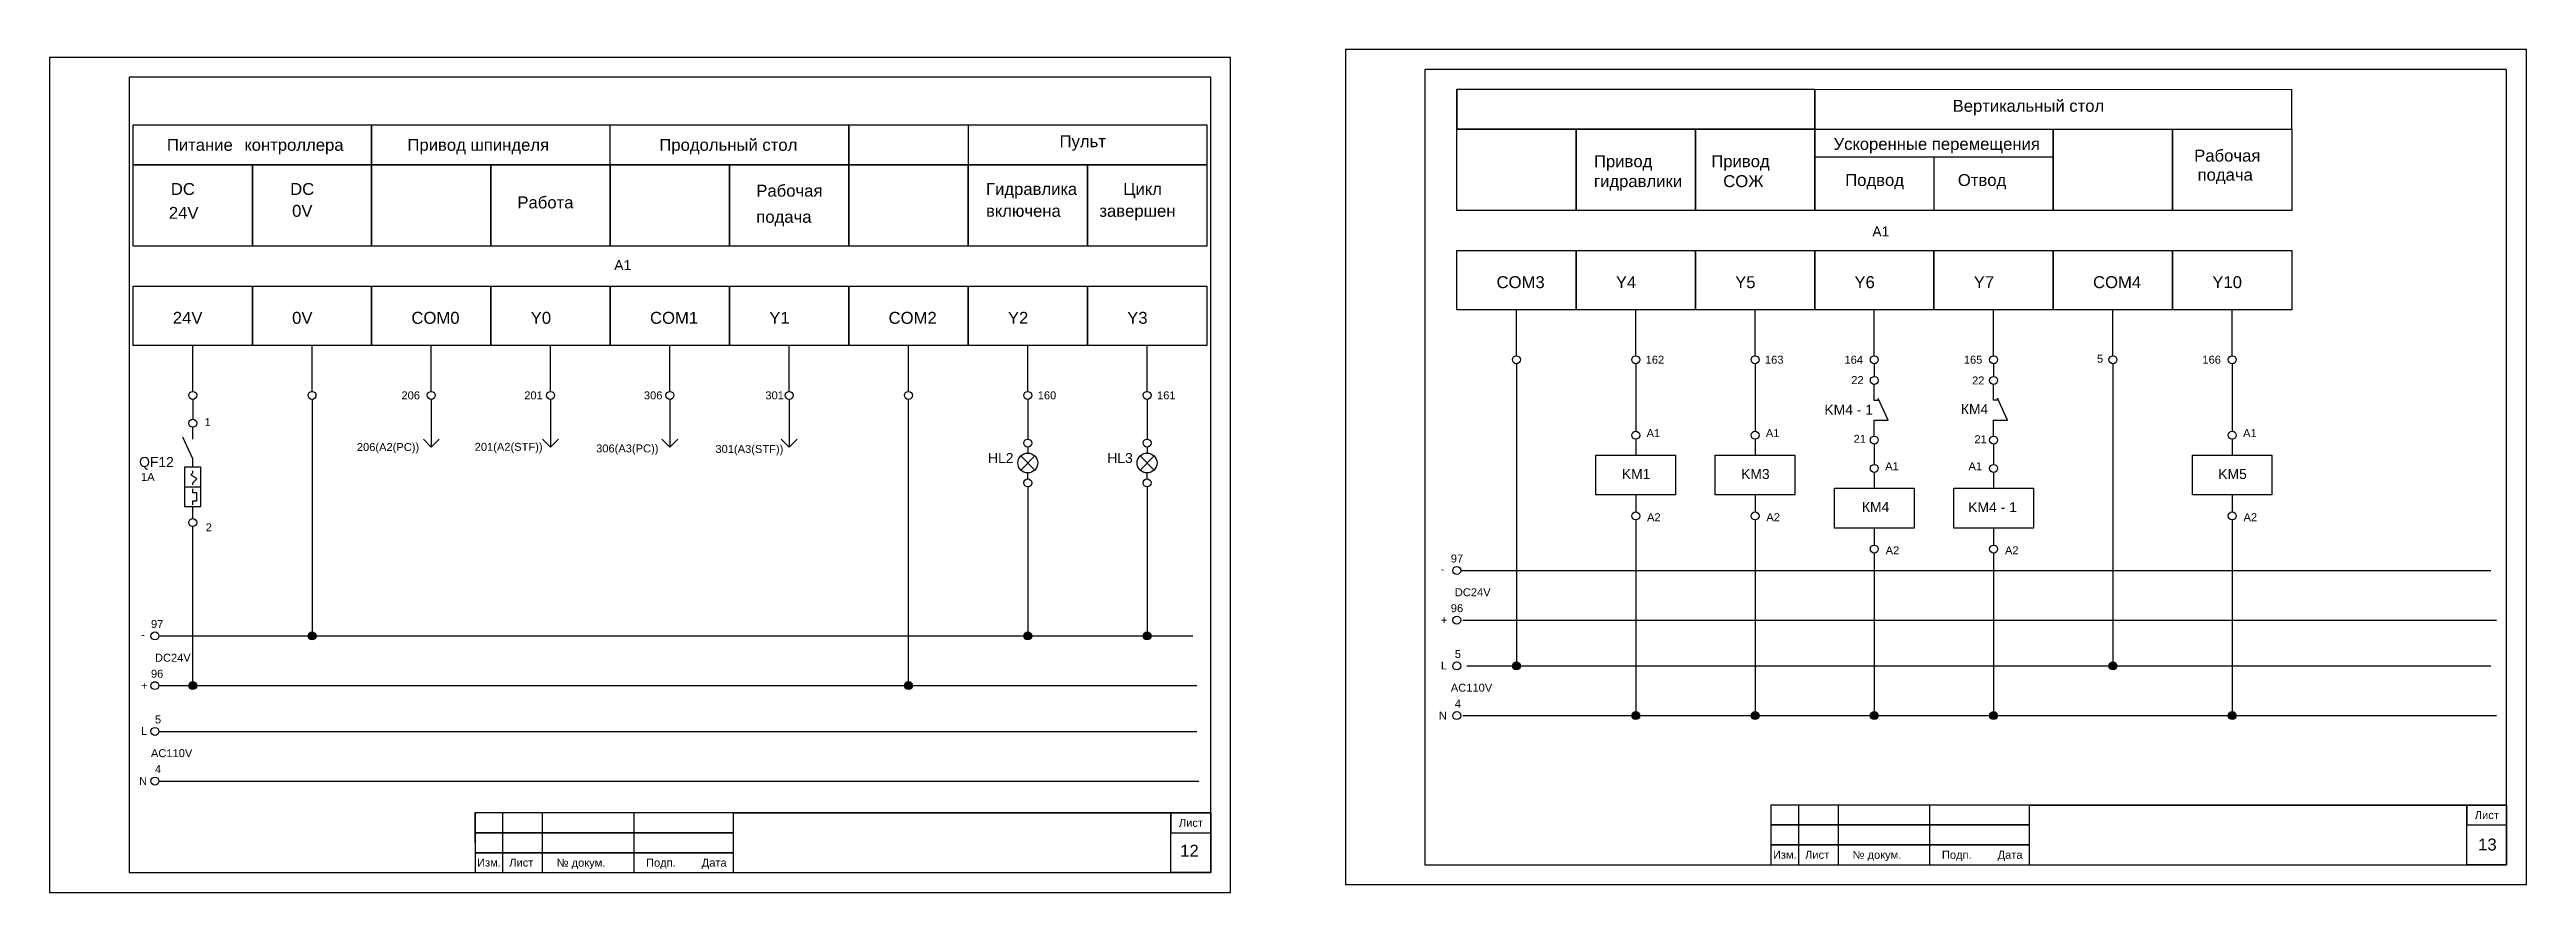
# Model space of a CAD drawing. Header units: millimetres. Extents: x 2144 to 8705, y -937 to 1906.
# Drawn here: x 7029 to 7652, y 411 to 623 of the extents above; entities that cross this region are included whole.
import ezdxf

# ---------------------------------------------------------------- set-up
doc = ezdxf.new("R2010")
doc.units = ezdxf.units.MM
for name, color, linetype, lineweight in [('Маркировка', 7, 'Continuous', 25), ('Оформление', 7, 'Continuous', 30), ('Элементы', 7, 'Continuous', 30)]:
    doc.layers.add(name, color=color, linetype=linetype, lineweight=lineweight)
doc.styles.get("Standard").update_dxf_attribs({"font": 'arial.ttf'})

msp = doc.modelspace()

# ---------------------------------------------------------------- texts
at = {"layer": 'Маркировка'}
for s, height, p in [('A1', 2.5, (7487.29, 576.16)), ('A1', 2.5, (7170.9, 567.69)), ('162', 2, (7430.29, 544.16)), ('163', 2, (7460.29, 544.16)), ('164', 2, (7480.29, 544.16)), ('165', 2, (7510.29, 544.16)), ('5', 2, (7543.79, 544.41)), ('166', 2, (7570.29, 544.16)), ('206', 2, (7117.4, 535.19)), ('201', 2, (7148.28, 535.19)), ('306', 2, (7178.36, 535.19)), ('301', 2, (7208.91, 535.19)), ('160', 2, (7277.4, 535.2)), ('161', 2, (7307.4, 535.2)), ('22', 2, (7481.99, 539.03)), ('22', 2, (7512.37, 538.94)), ('1', 2, (7067.89, 528.47)), ('KM4 - 1', 2.5, (7475.23, 531.32)), ('КМ4 ', 2.5, (7509.55, 531.49)), ('206(A2(PC))', 2, (7106.18, 522.2)), ('201(A2(STF))', 2, (7135.81, 522.25)), ('306(A3(PC))', 2, (7166.35, 521.85)), ('301(A3(STF))', 2, (7196.35, 521.71)), ('A1', 2, (7430.52, 525.71)), ('A1', 2, (7460.52, 525.71)), ('21', 2, (7482.59, 524.26)), ('21', 2, (7512.97, 524.17)), ('A1', 2, (7580.52, 525.71)), ('QF12', 2.5, (7051.42, 518.19)), ('HL2', 2.5, (7264.9, 519.19)), ('HL3', 2.5, (7294.9, 519.19)), ('KM1', 2.5, (7424.29, 515.16)), ('KM3', 2.5, (7454.29, 515.16)), ('A1', 2, (7490.52, 517.38)), ('A1', 2, (7511.48, 517.37)), ('KM5', 2.5, (7574.29, 515.16)), ('1A', 2, (7051.9, 514.69)), ('A2', 2, (7430.64, 504.55)), ('A2', 2, (7460.64, 504.55)), ('КМ4 ', 2.5, (7484.67, 506.9)), ('KM4 - 1', 2.5, (7511.41, 506.82)), ('A2', 2, (7580.64, 504.55)), ('2', 2, (7068.18, 502.01)), ('-', 2, (7378.79, 491.51)), ('97', 2, (7381.29, 494.16)), ('A2', 2, (7490.64, 496.22)), ('A2', 2, (7520.64, 496.22)), ('DC24V', 2, (7382.29, 485.68)), ('97', 2, (7054.4, 477.7)), ('+', 2, (7378.79, 478.68)), ('96', 2, (7381.29, 481.66)), ('-', 2, (7051.9, 475.04)), ('96', 2, (7054.4, 465.2)), ('DC24V', 2, (7055.4, 469.21)), ('L', 2, (7378.79, 467.26)), ('5', 2, (7382.29, 470.16)), ('+', 2, (7051.9, 462.21)), ('AC110V', 2, (7381.29, 461.68)), ('5', 2, (7055.4, 453.7)), ('N', 2, (7378.29, 454.68)), ('4', 2, (7382.29, 457.66)), ('L', 2, (7051.9, 450.79)), ('AC110V', 2, (7054.4, 445.21)), ('4', 2, (7055.4, 441.2)), ('N', 2, (7051.4, 438.21))]:
    msp.add_text(s, height=height, dxfattribs=at).set_placement(p)
at = {"layer": 'Оформление'}
for s, height, p in [('Вертикальный стол', 3, (7507.48, 607.5)), ('Питание', 3, (7058.4, 597.69)), ('контроллера', 3, (7077.9, 597.69)), ('Привод шпинделя', 3, (7118.9, 597.69)), ('Продольный стол', 3, (7182.25, 597.69)), ('Пульт', 3, (7282.9, 598.59)), ('Ускоренные перемещения', 3, (7477.54, 597.92)), ('Рабочая', 3, (7568.23, 594.99)), ('Привод ', 3, (7417.29, 593.56)), ('Привод ', 3, (7446.79, 593.56)), ('Подвод', 3, (7480.46, 588.84)), ('Отвод', 3, (7508.79, 588.84)), ('подача', 3, (7569.08, 590.18)), ('DC', 3, (7059.4, 586.59)), ('DC', 3, (7089.4, 586.59)), ('Работа', 3, (7146.55, 583.21)), ('Рабочая', 3, (7206.63, 586.16)), ('Гидравлика', 3, (7264.4, 586.59)), ('Цикл', 3, (7298.9, 586.59)), ('гидравлики', 3, (7417.29, 588.56)), ('СОЖ', 3, (7449.79, 588.56)), ('24V', 3, (7058.9, 580.59)), ('0V', 3, (7089.9, 581.09)), ('подача', 3, (7206.63, 579.59)), ('включена', 3, (7264.4, 581.09)), ('завершен', 3, (7292.9, 581.09)), ('Лист', 2, (7638.79, 429.66)), ('Лист', 2, (7312.9, 427.69)), ('13', 3, (7639.64, 421.75)), ('Изм.', 2, (7136.4, 417.71)), ('Лист', 2, (7144.49, 417.7)), ('№ докум.', 2, (7156.42, 417.68)), ('Подп.', 2, (7178.9, 417.69)), ('Дата', 2, (7192.9, 417.69)), ('12', 3, (7313.23, 420.19)), ('Изм.', 2, (7462.29, 419.68)), ('Лист', 2, (7470.38, 419.66)), ('№ докум.', 2, (7482.31, 419.65)), ('Подп.', 2, (7504.79, 419.66)), ('Дата', 2, (7518.79, 419.66))]:
    msp.add_text(s, height=height, dxfattribs=at).set_placement(p)
at = {"layer": 'Элементы'}
for s, p in [('COM3', (7392.79, 563.16)), ('Y4', (7422.79, 563.16)), ('Y5', (7452.79, 563.16)), ('Y6', (7482.79, 563.16)), ('Y7', (7512.79, 563.16)), ('COM4', (7542.79, 563.16)), ('Y10', (7572.79, 563.16)), ('24V', (7059.9, 554.19)), ('0V', (7089.9, 554.19)), ('COM0', (7119.9, 554.19)), ('Y0', (7149.9, 554.19)), ('COM1', (7179.9, 554.19)), ('Y1', (7209.9, 554.19)), ('COM2', (7239.9, 554.19)), ('Y2', (7269.9, 554.19)), ('Y3', (7299.9, 554.19))]:
    msp.add_text(s, height=3, dxfattribs=at).set_placement(p)

# ---------------------------------------------------------------- hatches: boundary and pattern name
at = {"layer": 'Элементы'}
h = msp.add_hatch(color=256, dxfattribs=at)
h.dxf.hatch_style = 1
h.paths.add_polyline_path([(7095.9, 475.69, 1), (7093.9, 475.69, 1)])
h = msp.add_hatch(color=256, dxfattribs=at)
h.dxf.hatch_style = 1
h.paths.add_polyline_path([(7275.9, 475.69, 1), (7273.9, 475.69, 1)])
h = msp.add_hatch(color=256, dxfattribs=at)
h.dxf.hatch_style = 1
h.paths.add_polyline_path([(7305.9, 475.69, 1), (7303.9, 475.69, 1)])
h = msp.add_hatch(color=256, dxfattribs=at)
h.dxf.hatch_style = 1
h.paths.add_polyline_path([(7398.79, 468.16, 1), (7396.79, 468.16, 1)])
h = msp.add_hatch(color=256, dxfattribs=at)
h.dxf.hatch_style = 1
h.paths.add_polyline_path([(7548.79, 468.16, 1), (7546.79, 468.16, 1)])
h = msp.add_hatch(color=256, dxfattribs=at)
h.dxf.hatch_style = 1
h.paths.add_polyline_path([(7065.9, 463.19, 1), (7063.9, 463.19, 1)])
h = msp.add_hatch(color=256, dxfattribs=at)
h.dxf.hatch_style = 1
h.paths.add_polyline_path([(7245.9, 463.19, 1), (7243.9, 463.19, 1)])
h = msp.add_hatch(color=256, dxfattribs=at)
h.dxf.hatch_style = 1
h.paths.add_polyline_path([(7428.79, 455.66, 1), (7426.79, 455.66, 1)])
h = msp.add_hatch(color=256, dxfattribs=at)
h.dxf.hatch_style = 1
h.paths.add_polyline_path([(7458.79, 455.66, 1), (7456.79, 455.66, 1)])
h = msp.add_hatch(color=256, dxfattribs=at)
h.dxf.hatch_style = 1
h.paths.add_polyline_path([(7488.79, 455.66, 1), (7486.79, 455.66, 1)])
h = msp.add_hatch(color=256, dxfattribs=at)
h.dxf.hatch_style = 1
h.paths.add_polyline_path([(7518.79, 455.66, 1), (7516.79, 455.66, 1)])
h = msp.add_hatch(color=256, dxfattribs=at)
h.dxf.hatch_style = 1
h.paths.add_polyline_path([(7578.79, 455.66, 1), (7576.79, 455.66, 1)])

# ---------------------------------------------------------------- linework, layer by layer
at = {"layer": 'Оформление'}
for p, q in [((7646.79, 618.16), (7374.79, 618.16)), ((7374.79, 618.16), (7374.79, 418.16)), ((7646.79, 418.16), (7646.79, 618.16)), ((7320.9, 616.19), (7048.9, 616.19)), ((7048.9, 616.19), (7048.9, 416.19)), ((7320.9, 416.19), (7320.9, 616.19)), ((7382.79, 613.16), (7382.79, 603.16)), ((7109.9, 594.19), (7109.9, 604.19)), ((7109.9, 604.19), (7229.9, 604.19)), ((7169.9, 594.19), (7169.9, 604.19)), ((7229.9, 604.19), (7229.9, 594.19)), ((7229.9, 594.19), (7229.9, 604.19)), ((7229.9, 604.19), (7319.9, 604.19)), ((7259.9, 604.19), (7259.9, 594.19)), ((7319.9, 604.19), (7319.9, 594.19)), ((7229.9, 594.19), (7109.9, 594.19)), ((7319.9, 594.19), (7229.9, 594.19)), ((7472.86, 596.17), (7532.79, 596.17)), ((7502.83, 582.66), (7502.83, 596.17)), ((7374.79, 418.16), (7646.79, 418.16)), ((7461.79, 418.16), (7646.79, 418.16)), ((7461.79, 418.16), (7646.79, 418.16)), ((7461.79, 418.16), (7646.79, 418.16)), ((7048.9, 416.19), (7320.9, 416.19)), ((7135.9, 416.19), (7320.9, 416.19)), ((7135.9, 416.19), (7320.9, 416.19)), ((7135.9, 416.19), (7320.9, 416.19))]:
    msp.add_line(p, q, dxfattribs=at)
at = {"layer": 'Оформление', "lineweight": 35}
for p, q in [((7200.9, 431.19), (7320.9, 431.19)), ((7526.79, 433.16), (7646.79, 433.16))]:
    msp.add_line(p, q, dxfattribs=at)
at = {"layer": 'Оформление'}
for points in [[(7651.79, 623.16), (7354.79, 623.16), (7354.79, 413.16), (7651.79, 413.16)], [(7325.9, 621.19), (7028.9, 621.19), (7028.9, 411.19), (7325.9, 411.19)], [(7472.79, 603.16), (7382.79, 603.16), (7382.79, 613.16), (7472.79, 613.16)], [(7592.71, 603.08), (7472.79, 603.16), (7472.79, 613.16), (7592.71, 613.08)], [(7109.9, 594.19), (7049.9, 594.19), (7049.9, 604.19), (7109.9, 604.19)], [(7412.79, 582.66), (7382.79, 582.66), (7382.79, 603.16), (7412.79, 603.16)], [(7442.79, 582.66), (7412.79, 582.66), (7412.79, 603.16), (7442.79, 603.16)], [(7472.79, 582.66), (7442.79, 582.66), (7442.79, 603.16), (7472.79, 603.16)], [(7532.79, 582.66), (7472.86, 582.66), (7472.86, 603.16), (7532.79, 603.16)], [(7562.79, 582.66), (7532.79, 582.66), (7532.79, 603.16), (7562.79, 603.16)], [(7592.79, 582.66), (7562.79, 582.66), (7562.79, 603.16), (7592.79, 603.16)], [(7079.9, 573.69), (7049.9, 573.69), (7049.9, 594.19), (7079.9, 594.19)], [(7109.9, 573.69), (7079.9, 573.69), (7079.9, 594.19), (7109.9, 594.19)], [(7139.9, 573.69), (7109.9, 573.69), (7109.9, 594.19), (7139.9, 594.19)], [(7169.9, 573.69), (7139.9, 573.69), (7139.9, 594.19), (7169.9, 594.19)], [(7199.9, 573.69), (7169.9, 573.69), (7169.9, 594.19), (7199.9, 594.19)], [(7229.9, 573.69), (7199.9, 573.69), (7199.9, 594.19), (7229.9, 594.19)], [(7259.9, 573.69), (7229.9, 573.69), (7229.9, 594.19), (7259.9, 594.19)], [(7289.9, 573.69), (7259.9, 573.69), (7259.9, 594.19), (7289.9, 594.19)], [(7319.9, 573.69), (7289.9, 573.69), (7289.9, 594.19), (7319.9, 594.19)], [(7135.9, 416.19), (7152.9, 416.19), (7152.87, 431.19), (7135.87, 431.19)], [(7135.9, 426.19), (7200.9, 426.19), (7200.9, 431.19), (7135.9, 431.19)], [(7135.9, 416.19), (7142.9, 416.19), (7142.9, 431.19), (7135.9, 431.19)], [(7135.9, 416.19), (7175.9, 416.19), (7175.9, 431.19), (7135.9, 431.19)], [(7320.9, 416.19), (7310.9, 416.19), (7310.9, 431.19), (7320.9, 431.19)], [(7320.9, 431.19), (7310.9, 431.19), (7310.9, 426.19), (7320.9, 426.19)], [(7461.79, 418.16), (7478.79, 418.16), (7478.76, 433.16), (7461.76, 433.16)], [(7461.79, 428.16), (7526.79, 428.16), (7526.79, 433.16), (7461.79, 433.16)], [(7461.79, 418.16), (7468.79, 418.16), (7468.79, 433.16), (7461.79, 433.16)], [(7461.79, 418.16), (7501.79, 418.16), (7501.79, 433.16), (7461.79, 433.16)], [(7646.79, 418.16), (7636.79, 418.16), (7636.79, 433.16), (7646.79, 433.16)], [(7646.79, 433.16), (7636.79, 433.16), (7636.79, 428.16), (7646.79, 428.16)], [(7135.9, 421.19), (7200.9, 421.19), (7200.9, 426.19), (7135.9, 426.19)], [(7461.79, 423.16), (7526.79, 423.16), (7526.79, 428.16), (7461.79, 428.16)], [(7135.9, 416.19), (7200.9, 416.19), (7200.9, 421.19), (7135.9, 421.19)], [(7461.79, 418.16), (7526.79, 418.16), (7526.79, 423.16), (7461.79, 423.16)]]:
    msp.add_lwpolyline(points, close=True, dxfattribs=at)
at = {"layer": 'Элементы'}
for p, q in [((7397.79, 546.16), (7397.79, 557.66)), ((7427.79, 546.16), (7427.79, 557.66)), ((7457.79, 546.16), (7457.79, 557.66)), ((7487.79, 546.16), (7487.79, 557.66)), ((7517.79, 546.16), (7517.79, 557.66)), ((7547.79, 546.16), (7547.79, 557.66)), ((7577.79, 546.16), (7577.79, 557.66)), ((7064.9, 537.19), (7064.9, 548.69)), ((7094.9, 537.19), (7094.9, 548.69)), ((7124.9, 537.19), (7124.9, 548.69)), ((7154.9, 537.19), (7154.9, 548.69)), ((7184.9, 537.19), (7184.9, 548.69)), ((7214.9, 537.19), (7214.9, 548.69)), ((7244.9, 537.19), (7244.9, 548.69)), ((7274.9, 537.19), (7274.9, 548.69)), ((7304.9, 537.19), (7304.9, 548.69)), ((7397.79, 544.16), (7397.79, 468.16)), ((7427.79, 544.16), (7427.79, 531.16)), ((7457.79, 544.16), (7457.79, 531.16)), ((7487.79, 544.16), (7487.79, 540.94)), ((7517.79, 544.16), (7517.79, 540.95)), ((7547.79, 544.16), (7547.79, 468.16)), ((7577.79, 544.16), (7577.79, 527.16)), ((7487.79, 534.94), (7487.79, 538.94)), ((7517.79, 534.95), (7517.79, 538.95)), ((7064.9, 535.19), (7064.9, 530.19)), ((7094.9, 535.19), (7094.9, 475.69)), ((7124.9, 535.19), (7124.9, 523.19)), ((7154.9, 535.19), (7154.9, 523.19)), ((7184.9, 535.19), (7184.9, 523.19)), ((7214.9, 535.19), (7214.9, 523.19)), ((7244.9, 463.19), (7244.9, 535.19)), ((7274.9, 535.19), (7274.9, 525.19)), ((7304.9, 535.19), (7304.9, 525.19)), ((7427.79, 531.16), (7427.79, 527.16)), ((7457.79, 531.16), (7457.79, 527.16)), ((7489.02, 534.94), (7487.79, 534.94)), ((7487.79, 525.94), (7487.79, 529.94)), ((7487.79, 529.94), (7491.29, 529.94)), ((7491.29, 529.94), (7488.79, 535.44)), ((7519.02, 534.95), (7517.79, 534.95)), ((7517.79, 525.95), (7517.79, 529.95)), ((7517.79, 529.95), (7521.29, 529.95)), ((7521.29, 529.95), (7518.79, 535.45)), ((7577.79, 531.16), (7577.79, 527.16)), ((7064.9, 520.19), (7062.4, 525.69)), ((7064.9, 525.19), (7064.9, 528.19)), ((7124.9, 523.19), (7122.9, 525.19)), ((7124.9, 523.19), (7126.9, 525.19)), ((7154.9, 523.19), (7152.9, 525.19)), ((7154.9, 523.19), (7156.9, 525.19)), ((7184.9, 523.19), (7182.9, 525.19)), ((7184.9, 523.19), (7186.9, 525.19)), ((7214.9, 523.19), (7212.9, 525.19)), ((7214.9, 523.19), (7216.9, 525.19)), ((7427.79, 525.16), (7427.79, 521.16)), ((7457.79, 525.16), (7457.79, 521.16)), ((7487.79, 523.94), (7487.79, 518.82)), ((7517.79, 523.95), (7517.79, 518.82)), ((7577.79, 525.16), (7577.79, 521.16)), ((7577.79, 525.16), (7577.79, 521.16)), ((7064.9, 518.19), (7064.9, 520.19)), ((7064.9, 516.69), (7064.9, 517.19)), ((7273.13, 520.95), (7276.66, 517.42)), ((7276.66, 520.95), (7273.13, 517.42)), ((7274.9, 523.19), (7274.9, 521.69)), ((7303.13, 520.95), (7306.66, 517.42)), ((7306.66, 520.95), (7303.13, 517.42)), ((7304.9, 523.19), (7304.9, 521.69)), ((7062.9, 513.19), (7066.9, 513.19)), ((7064.4, 516.19), (7064.9, 516.69)), ((7065.9, 515.19), (7064.4, 516.19)), ((7064.9, 514.19), (7065.9, 515.19)), ((7064.9, 513.69), (7064.9, 514.19)), ((7064.9, 511.69), (7064.9, 512.69)), ((7065.9, 511.69), (7064.9, 511.69)), ((7065.9, 509.69), (7065.9, 511.69)), ((7274.9, 515.19), (7274.9, 516.69)), ((7274.9, 513.19), (7274.9, 475.69)), ((7304.9, 515.19), (7304.9, 516.69)), ((7304.9, 513.19), (7304.9, 475.69)), ((7427.79, 511.16), (7427.79, 506.87)), ((7457.79, 511.16), (7457.79, 506.87)), ((7487.79, 516.82), (7487.79, 512.82)), ((7487.79, 516.82), (7487.79, 512.82)), ((7517.79, 516.82), (7517.79, 512.82)), ((7517.79, 516.82), (7517.79, 512.82)), ((7577.79, 511.16), (7577.79, 506.87)), ((7064.9, 508.69), (7064.9, 509.69)), ((7064.9, 509.69), (7065.9, 509.69)), ((7064.9, 505.19), (7064.9, 508.19)), ((7427.79, 504.87), (7427.79, 455.66)), ((7457.79, 504.87), (7457.79, 455.66)), ((7577.79, 504.87), (7577.79, 455.66)), ((7064.9, 463.19), (7064.9, 503.19)), ((7487.79, 502.82), (7487.79, 498.53)), ((7517.79, 502.82), (7517.79, 498.53)), ((7383.79, 492.16), (7642.79, 492.16)), ((7487.79, 496.53), (7487.79, 455.66)), ((7517.79, 496.53), (7517.79, 455.66)), ((7384.29, 479.66), (7644.29, 479.66)), ((7056.4, 475.69), (7316.4, 475.69)), ((7385.29, 468.16), (7642.79, 468.16)), ((7056.4, 463.19), (7317.4, 463.19)), ((7384.29, 455.66), (7644.29, 455.66)), ((7056.4, 451.69), (7317.4, 451.69)), ((7056.4, 439.19), (7317.9, 439.19))]:
    msp.add_line(p, q, dxfattribs=at)
for points in [[(7412.79, 557.66), (7382.79, 557.66), (7382.79, 572.66), (7412.79, 572.66)], [(7442.79, 557.66), (7412.79, 557.66), (7412.79, 572.66), (7442.79, 572.66)], [(7472.79, 557.66), (7442.79, 557.66), (7442.79, 572.66), (7472.79, 572.66)], [(7502.79, 557.66), (7472.79, 557.66), (7472.79, 572.66), (7502.79, 572.66)], [(7532.79, 557.66), (7502.79, 557.66), (7502.79, 572.66), (7532.79, 572.66)], [(7562.79, 557.66), (7532.79, 557.66), (7532.79, 572.66), (7562.79, 572.66)], [(7592.79, 557.66), (7562.79, 557.66), (7562.79, 572.66), (7592.79, 572.66)], [(7079.9, 548.69), (7049.9, 548.69), (7049.9, 563.69), (7079.9, 563.69)], [(7109.9, 548.69), (7079.9, 548.69), (7079.9, 563.69), (7109.9, 563.69)], [(7139.9, 548.69), (7109.9, 548.69), (7109.9, 563.69), (7139.9, 563.69)], [(7169.9, 548.69), (7139.9, 548.69), (7139.9, 563.69), (7169.9, 563.69)], [(7199.9, 548.69), (7169.9, 548.69), (7169.9, 563.69), (7199.9, 563.69)], [(7229.9, 548.69), (7199.9, 548.69), (7199.9, 563.69), (7229.9, 563.69)], [(7259.9, 548.69), (7229.9, 548.69), (7229.9, 563.69), (7259.9, 563.69)], [(7289.9, 548.69), (7259.9, 548.69), (7259.9, 563.69), (7289.9, 563.69)], [(7319.9, 548.69), (7289.9, 548.69), (7289.9, 563.69), (7319.9, 563.69)], [(7062.9, 508.19), (7062.9, 518.19), (7066.9, 518.19), (7066.9, 508.19)], [(7417.79, 521.16), (7437.79, 521.16), (7437.79, 511.16), (7417.79, 511.16)], [(7447.79, 521.16), (7467.79, 521.16), (7467.79, 511.16), (7447.79, 511.16)], [(7567.79, 521.16), (7587.79, 521.16), (7587.79, 511.16), (7567.79, 511.16)], [(7477.79, 512.82), (7497.79, 512.82), (7497.79, 502.82), (7477.79, 502.82)], [(7507.79, 512.82), (7527.79, 512.82), (7527.79, 502.82), (7507.79, 502.82)]]:
    msp.add_lwpolyline(points, close=True, dxfattribs=at)
for centre, radius in [((7397.79, 545.16), 1), ((7427.79, 545.16), 1), ((7457.79, 545.16), 1), ((7487.79, 545.16), 1), ((7517.79, 545.16), 1), ((7547.79, 545.16), 1), ((7577.79, 545.16), 1), ((7064.9, 536.19), 1), ((7094.9, 536.19), 1), ((7124.9, 536.19), 1), ((7154.9, 536.19), 1), ((7184.9, 536.19), 1), ((7214.9, 536.19), 1), ((7244.9, 536.19), 1), ((7274.9, 536.19), 1), ((7304.9, 536.19), 1), ((7487.79, 539.94), 1), ((7517.79, 539.95), 1), ((7064.9, 529.19), 1), ((7274.9, 524.19), 1), ((7304.9, 524.19), 1), ((7427.79, 526.16), 1), ((7457.79, 526.16), 1), ((7487.79, 524.94), 1), ((7517.79, 524.95), 1), ((7577.79, 526.16), 1), ((7274.9, 519.19), 2.5), ((7304.9, 519.19), 2.5), ((7487.79, 517.82), 1), ((7517.79, 517.82), 1), ((7274.9, 514.19), 1), ((7304.9, 514.19), 1), ((7064.9, 504.19), 1), ((7427.79, 505.87), 1), ((7457.79, 505.87), 1), ((7577.79, 505.87), 1), ((7487.79, 497.53), 1), ((7517.79, 497.53), 1), ((7382.79, 492.16), 1), ((7382.79, 479.66), 1), ((7055.4, 475.69), 1), ((7094.9, 475.69), 1), ((7274.9, 475.69), 1), ((7304.9, 475.69), 1), ((7382.79, 468.16), 1), ((7397.79, 468.16), 1), ((7547.79, 468.16), 1), ((7055.4, 463.19), 1), ((7064.9, 463.19), 1), ((7244.9, 463.19), 1), ((7382.79, 455.66), 1), ((7427.79, 455.66), 1), ((7457.79, 455.66), 1), ((7487.79, 455.66), 1), ((7517.79, 455.66), 1), ((7577.79, 455.66), 1), ((7055.4, 451.69), 1), ((7055.4, 439.19), 1)]:
    msp.add_circle(centre, radius, dxfattribs=at)

msp.set_redraw_order([(e.dxf.handle, doc.entitydb.next_handle()) for e in msp.query("TEXT MTEXT ATTDEF DIMENSION ARC_DIMENSION")])  # texts and dimensions are drawn at this point

doc.saveas('drawing.dxf')
